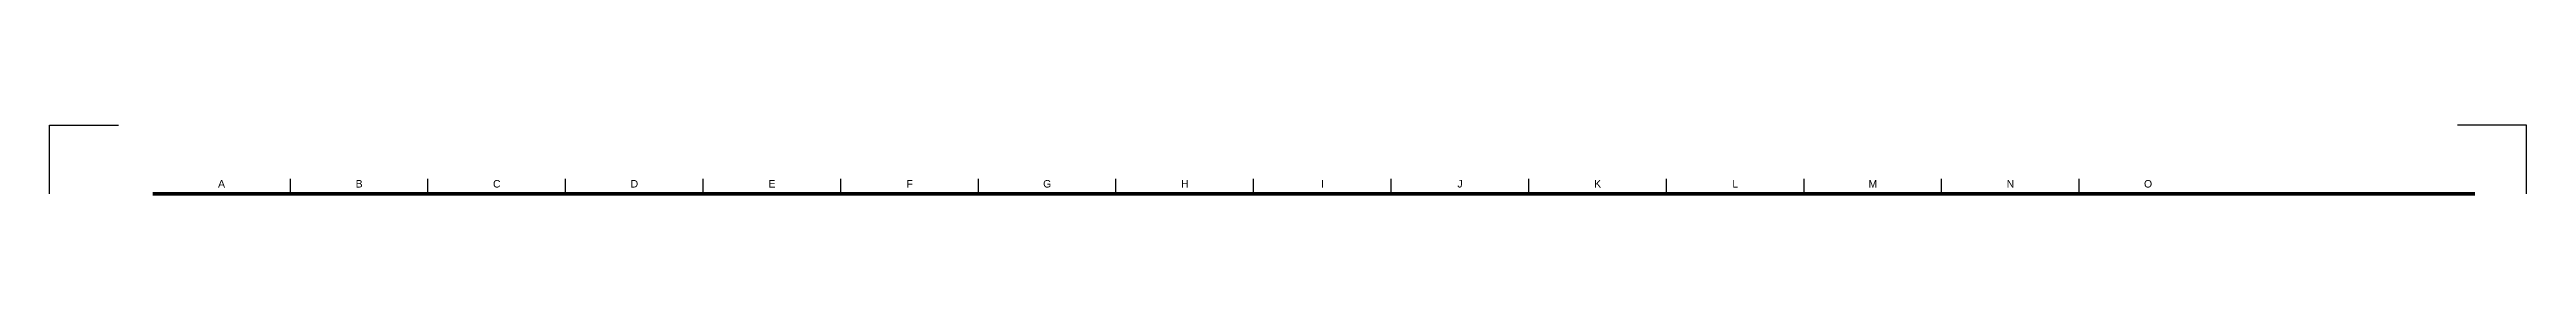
# Model space of a CAD drawing. Header units: inches. Extents: x 0 to 87.9, y -10 to 24.
# Drawn here: x 0 to 36, y 22.97 to 24 of the extents above; entities that cross this region are included whole.
import ezdxf
from ezdxf.enums import TextEntityAlignment as Align

# ---------------------------------------------------------------- set-up
doc = ezdxf.new("R2010")
doc.units = ezdxf.units.IN
doc.header["$MEASUREMENT"] = 0
doc.layers.add('G-ANNO-TTLB', color=7, linetype='Continuous', lineweight=25)
doc.layers.add('G-ANNO-TTLB-CUTLINES', color=1, linetype='Continuous')
doc.styles.add('TAI', font='arial.ttf')

msp = doc.modelspace()

# ---------------------------------------------------------------- texts
at = {"layer": 'G-ANNO-TTLB', "color": 140, "style": 'TAI'}
for s, p in [('A', (2.5, 23.146)), ('B', (4.5, 23.146)), ('C', (6.5, 23.146)), ('D', (8.5, 23.146)), ('E', (10.5, 23.146)), ('F', (12.5, 23.146)), ('G', (14.5, 23.146)), ('H', (16.5, 23.146)), ('I', (18.5, 23.146)), ('J', (20.5, 23.146)), ('K', (22.5, 23.146)), ('L', (24.5, 23.146)), ('M', (26.5, 23.146)), ('N', (28.5, 23.146)), ('O', (30.5, 23.146))]:
    msp.add_text(s, height=0.109, dxfattribs=at).set_placement(p, align=Align.MIDDLE)

# ---------------------------------------------------------------- linework, layer by layer
at = {"layer": 'G-ANNO-TTLB', "color": 140, "linetype": 'Continuous'}
for p, q in [((3.5, 23), (3.5, 23.219)), ((5.5, 23), (5.5, 23.219)), ((7.5, 23), (7.5, 23.219)), ((9.5, 23), (9.5, 23.219)), ((11.5, 23), (11.5, 23.219)), ((13.5, 23), (13.5, 23.219)), ((15.5, 23), (15.5, 23.219)), ((17.5, 23), (17.5, 23.219)), ((19.5, 23), (19.5, 23.219)), ((21.5, 23), (21.5, 23.219)), ((23.5, 23), (23.5, 23.219)), ((25.5, 23), (25.5, 23.219)), ((27.5, 23), (27.5, 23.219)), ((29.5, 23), (29.5, 23.219))]:
    msp.add_line(p, q, dxfattribs=at)
at = {"layer": 'G-ANNO-TTLB', "color": 7, "linetype": 'Continuous', "const_width": 0.0575}
msp.add_lwpolyline([(35.25, 23), (1.5, 23)], dxfattribs=at)
at = {"layer": 'G-ANNO-TTLB-CUTLINES'}
for points in [[(0, 23), (0, 24), (1, 24)], [(36, 23), (36, 24), (35, 24)]]:
    msp.add_lwpolyline(points, dxfattribs=at)

msp.set_redraw_order([(e.dxf.handle, doc.entitydb.next_handle()) for e in msp.query("TEXT MTEXT ATTDEF DIMENSION ARC_DIMENSION")])  # texts and dimensions are drawn at this point

doc.saveas('drawing.dxf')
